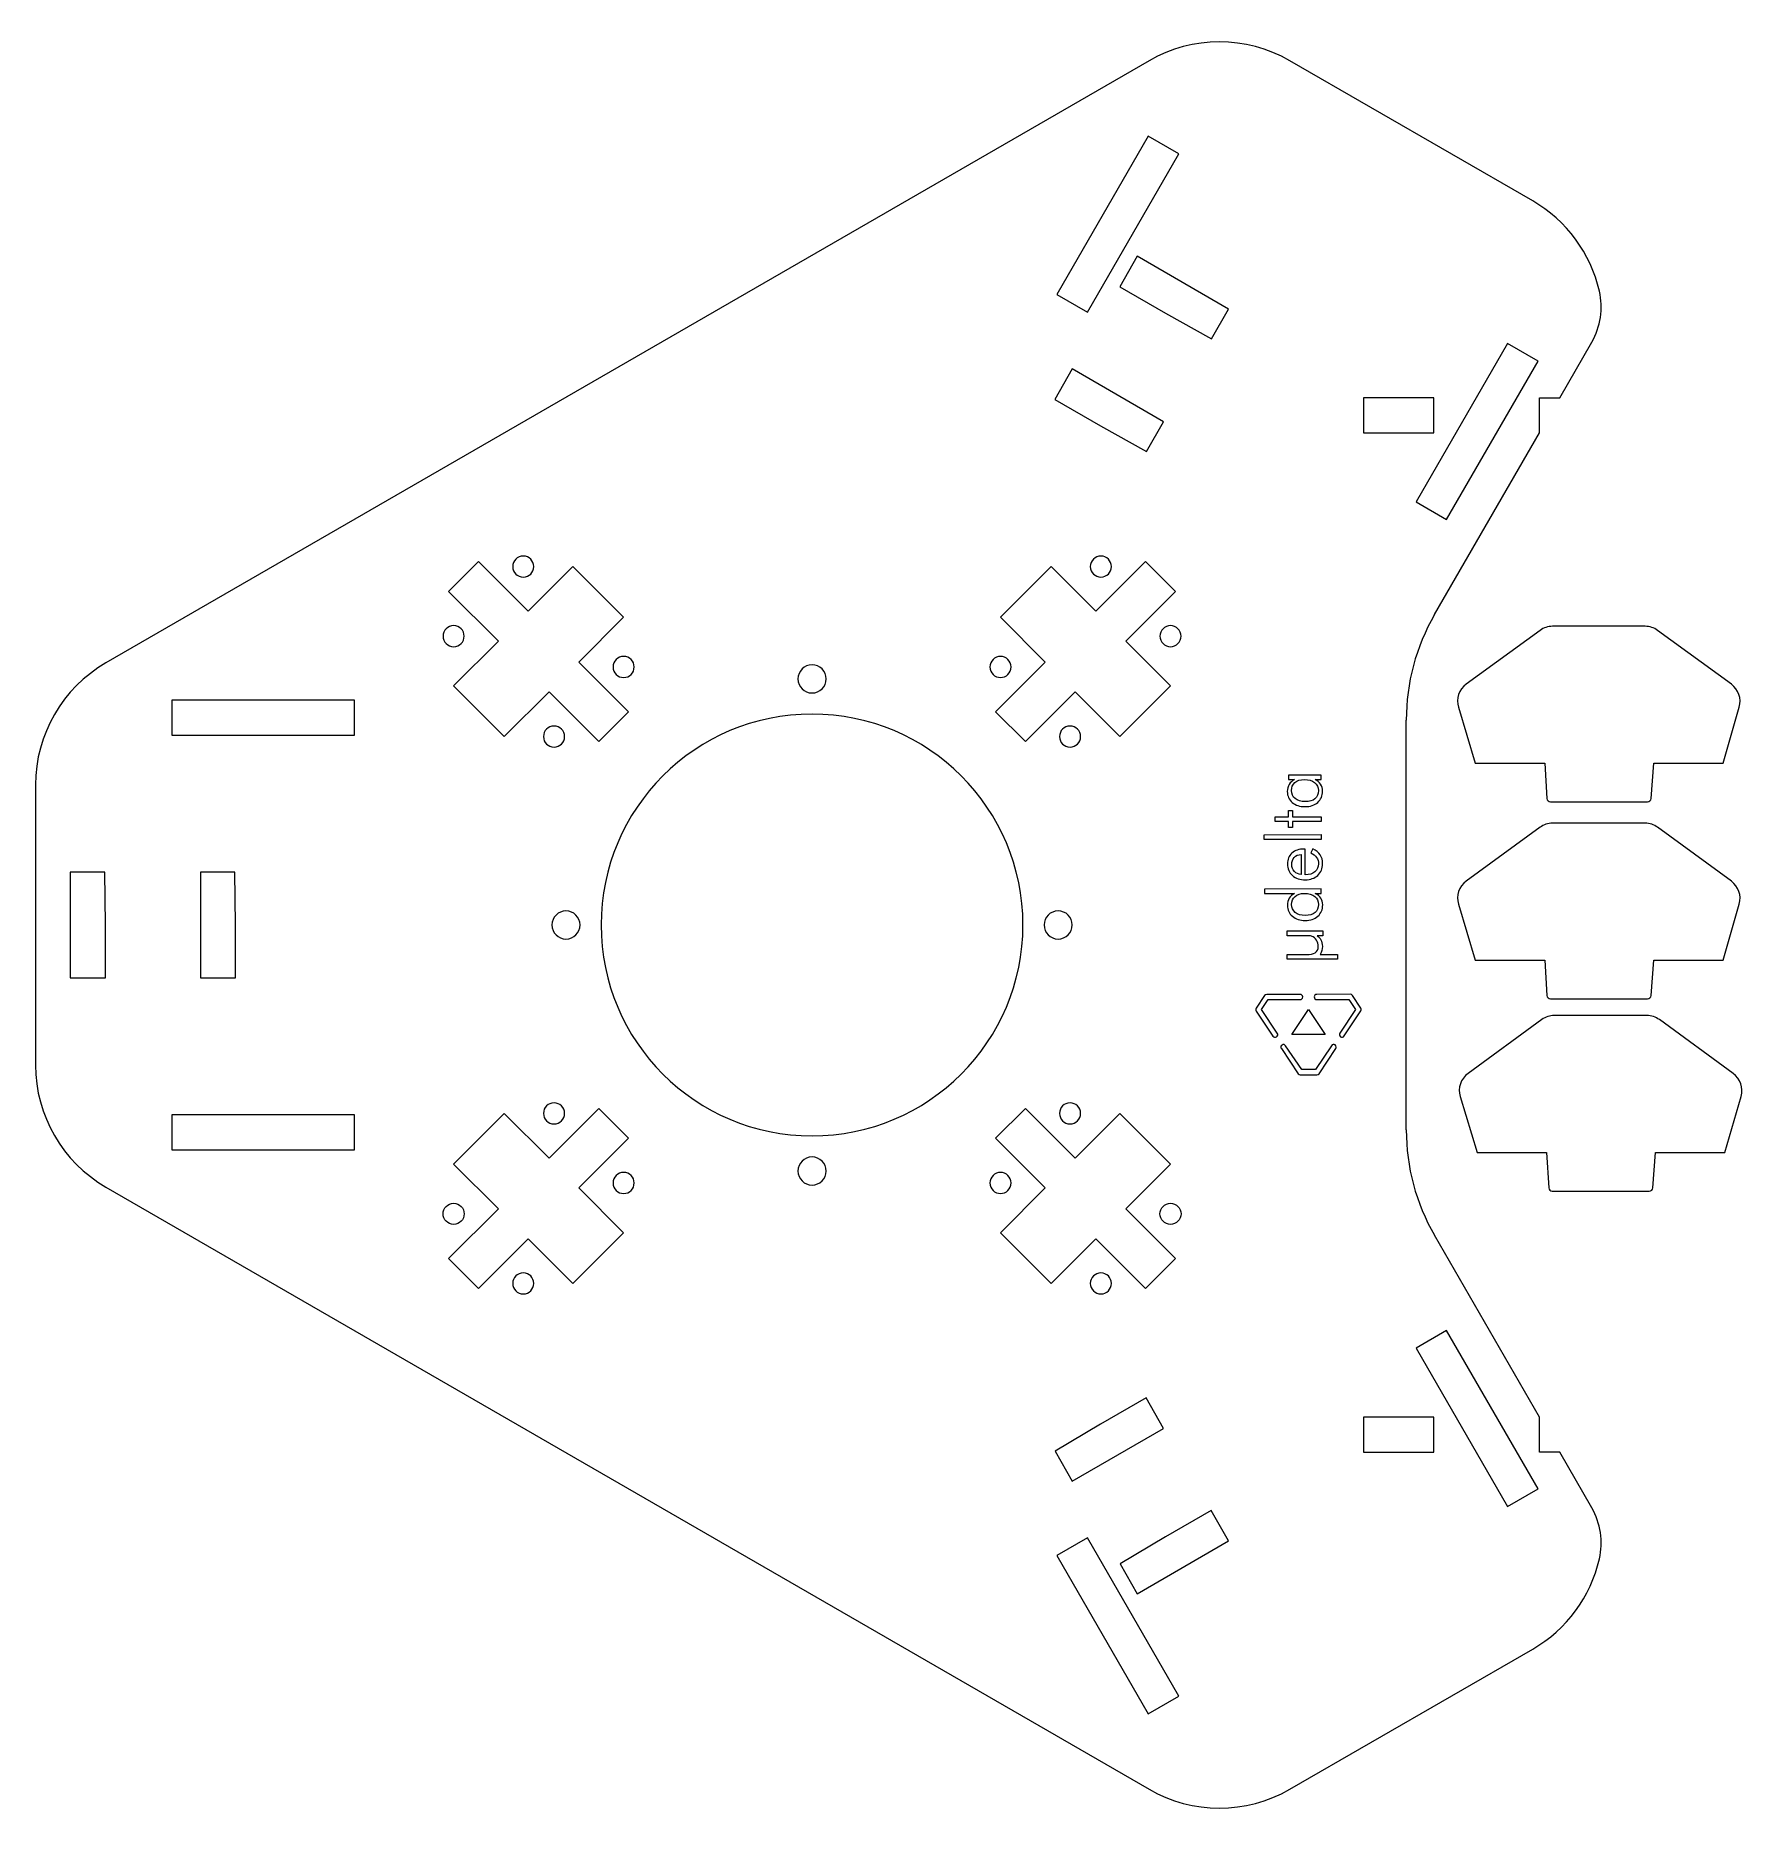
# Model space of a CAD drawing. Header units: inches. Extents: x 89 to 332, y -275 to -22.
import ezdxf

# ---------------------------------------------------------------- set-up
doc = ezdxf.new("R2010")
doc.units = ezdxf.units.IN
doc.header["$MEASUREMENT"] = 0
for name, color, linetype in [('Exterieur', 7, 'Continuous'), ('Gravure', 7, 'Continuous'), ('interieur', 7, 'Continuous')]:
    doc.layers.add(name, color=color, linetype=linetype)

# ---------------------------------------------------------------- blocks, each defined once
blk = doc.blocks.new('block 3')
at = {"layer": 'Exterieur', "lineweight": 0}
blk.add_lwpolyline([(247.06, -260.54), (247.06, -260.54)], dxfattribs=at)
blk = doc.blocks.new('block 4')
at = {"layer": 'Exterieur', "lineweight": 0}
blk.add_lwpolyline([(247.06, -260.54), (247.06, -260.54)], dxfattribs=at)
blk = doc.blocks.new('block 5')
at = {"layer": 'Exterieur', "lineweight": 0}
blk.add_lwpolyline([(289.49, -90.66), (289.49, -90.66)], dxfattribs=at)
blk = doc.blocks.new('block 6')
at = {"layer": 'Exterieur', "lineweight": 0}
blk.add_lwpolyline([(289.49, -90.66), (289.49, -90.66)], dxfattribs=at)
blk = doc.blocks.new('block 7')
at = {"layer": 'Exterieur', "lineweight": 0}
blk.add_open_spline([(267.17, -25.4), (260.98, -21.83), (253.36, -21.83), (247.17, -25.4)], degree=3, dxfattribs=at)
blk = doc.blocks.new('block 8')
at = {"layer": 'Exterieur', "lineweight": 0}
blk.add_lwpolyline([(247.17, -25.4), (98.79, -111.07)], dxfattribs=at)
blk = doc.blocks.new('block 9')
at = {"layer": 'Exterieur', "lineweight": 0}
blk.add_open_spline([(98.79, -111.07), (92.6, -114.64), (88.79, -121.24), (88.79, -128.39)], degree=3, dxfattribs=at)
blk = doc.blocks.new('block 10')
at = {"layer": 'Exterieur', "lineweight": 0}
blk.add_lwpolyline([(88.79, -128.39), (88.79, -168.3)], dxfattribs=at)
blk = doc.blocks.new('block 11')
at = {"layer": 'Exterieur', "lineweight": 0}
blk.add_open_spline([(88.79, -168.3), (88.79, -175.44), (92.6, -182.04), (98.79, -185.62)], degree=3, dxfattribs=at)
blk = doc.blocks.new('block 12')
at = {"layer": 'Exterieur', "lineweight": 0}
blk.add_lwpolyline([(98.79, -185.62), (247.17, -271.28)], dxfattribs=at)
blk = doc.blocks.new('block 13')
at = {"layer": 'Exterieur', "lineweight": 0}
blk.add_open_spline([(247.17, -271.28), (253.36, -274.86), (260.98, -274.86), (267.17, -271.28)], degree=3, dxfattribs=at)
blk = doc.blocks.new('block 14')
at = {"layer": 'Exterieur', "lineweight": 0}
blk.add_lwpolyline([(267.17, -271.28), (301.73, -251.33)], dxfattribs=at)
blk = doc.blocks.new('block 15')
at = {"layer": 'Exterieur', "lineweight": 0}
blk.add_open_spline([(301.73, -251.33), (306.54, -248.56), (309.98, -243.91), (311.22, -238.5)], degree=3, dxfattribs=at)
blk = doc.blocks.new('block 16')
at = {"layer": 'Exterieur', "lineweight": 0}
blk.add_open_spline([(311.22, -238.5), (311.79, -236.03), (311.4, -233.45), (310.14, -231.26)], degree=3, dxfattribs=at)
blk = doc.blocks.new('block 17')
at = {"layer": 'Exterieur', "lineweight": 0}
blk.add_lwpolyline([(310.14, -231.26), (305.57, -223.34)], dxfattribs=at)
blk = doc.blocks.new('block 18')
at = {"layer": 'Exterieur', "lineweight": 0}
blk.add_lwpolyline([(305.57, -223.34), (302.68, -223.34)], dxfattribs=at)
blk = doc.blocks.new('block 19')
at = {"layer": 'Exterieur', "lineweight": 0}
blk.add_lwpolyline([(302.68, -223.34), (302.68, -218.33)], dxfattribs=at)
blk = doc.blocks.new('block 20')
at = {"layer": 'Exterieur', "lineweight": 0}
blk.add_lwpolyline([(302.68, -218.33), (287.76, -192.48)], dxfattribs=at)
blk = doc.blocks.new('block 21')
at = {"layer": 'Exterieur', "lineweight": 0}
blk.add_open_spline([(283.74, -177.49), (283.74, -182.75), (285.13, -187.92), (287.76, -192.48)], degree=3, dxfattribs=at)
blk = doc.blocks.new('block 22')
at = {"layer": 'Exterieur', "lineweight": 0}
blk.add_lwpolyline([(283.74, -177.49), (283.74, -148.34)], dxfattribs=at)
blk = doc.blocks.new('block 23')
at = {"layer": 'Exterieur', "lineweight": 0}
blk.add_lwpolyline([(283.74, -148.34), (283.74, -119.2)], dxfattribs=at)
blk = doc.blocks.new('block 24')
at = {"layer": 'Exterieur', "lineweight": 0}
blk.add_open_spline([(287.76, -104.2), (285.13, -108.76), (283.74, -113.93), (283.74, -119.2)], degree=3, dxfattribs=at)
blk = doc.blocks.new('block 25')
at = {"layer": 'Exterieur', "lineweight": 0}
blk.add_lwpolyline([(287.76, -104.2), (302.68, -78.34)], dxfattribs=at)
blk = doc.blocks.new('block 26')
at = {"layer": 'Exterieur', "lineweight": 0}
blk.add_lwpolyline([(302.68, -78.34), (302.68, -73.34)], dxfattribs=at)
blk = doc.blocks.new('block 27')
at = {"layer": 'Exterieur', "lineweight": 0}
blk.add_lwpolyline([(302.68, -73.34), (305.57, -73.34)], dxfattribs=at)
blk = doc.blocks.new('block 28')
at = {"layer": 'Exterieur', "lineweight": 0}
blk.add_lwpolyline([(305.57, -73.34), (310.14, -65.43)], dxfattribs=at)
blk = doc.blocks.new('block 29')
at = {"layer": 'Exterieur', "lineweight": 0}
blk.add_open_spline([(310.14, -65.43), (311.4, -63.24), (311.79, -60.65), (311.22, -58.19)], degree=3, dxfattribs=at)
blk = doc.blocks.new('block 30')
at = {"layer": 'Exterieur', "lineweight": 0}
blk.add_open_spline([(311.22, -58.19), (309.97, -52.78), (306.54, -48.13), (301.73, -45.36)], degree=3, dxfattribs=at)
blk = doc.blocks.new('block 31')
at = {"layer": 'Exterieur', "lineweight": 0}
blk.add_lwpolyline([(301.73, -45.36), (267.17, -25.4)], dxfattribs=at)
blk = doc.blocks.new('block 32')
at = {"layer": 'Exterieur', "lineweight": 0}
blk.add_lwpolyline([(247.06, -36.14), (247.06, -36.14)], dxfattribs=at)
blk = doc.blocks.new('block 33')
at = {"layer": 'Exterieur', "lineweight": 0}
blk.add_lwpolyline([(247.06, -36.14), (247.06, -36.14)], dxfattribs=at)
blk = doc.blocks.new('block 34')
at = {"layer": 'Exterieur', "lineweight": 0}
blk.add_lwpolyline([(298.16, -231.04), (298.16, -231.04)], dxfattribs=at)
blk = doc.blocks.new('block 35')
at = {"layer": 'Exterieur', "lineweight": 0}
blk.add_lwpolyline([(289.49, -206.03), (289.49, -206.03)], dxfattribs=at)
blk = doc.blocks.new('block 36')
at = {"layer": 'Exterieur', "lineweight": 0}
for points in [[(289.49, -206.03), (289.49, -206.03)], [(302.49, -228.54), (302.49, -228.54)]]:
    blk.add_lwpolyline(points, dxfattribs=at)
blk = doc.blocks.new('block 37')
at = {"layer": 'Exterieur', "lineweight": 0}
for points in [[(302.49, -228.54), (302.49, -228.54)], [(298.16, -231.04), (298.16, -231.04)]]:
    blk.add_lwpolyline(points, dxfattribs=at)
blk = doc.blocks.new('block 2')
at = {"layer": 'Exterieur'}
for name in ['block 7', 'block 8', 'block 31', 'block 32', 'block 33', 'block 30', 'block 29', 'block 28', 'block 26', 'block 27', 'block 25', 'block 5', 'block 6', 'block 24', 'block 9', 'block 23', 'block 10', 'block 22', 'block 11', 'block 21', 'block 12', 'block 20', 'block 35', 'block 36', 'block 19', 'block 18', 'block 17', 'block 37', 'block 34', 'block 16', 'block 15', 'block 14', 'block 3', 'block 4', 'block 13']:
    blk.add_blockref(name, (0, 0), dxfattribs=at)
blk = doc.blocks.new('block 39')
at = {"layer": 'Exterieur', "lineweight": 0}
blk.add_lwpolyline([(303.44, -125.33), (303.76, -130.35)], dxfattribs=at)
blk = doc.blocks.new('block 40')
at = {"layer": 'Exterieur', "lineweight": 0}
blk.add_open_spline([(303.76, -130.35), (303.77, -130.61), (303.99, -130.82), (304.26, -130.82)], degree=3, dxfattribs=at)
blk = doc.blocks.new('block 41')
at = {"layer": 'Exterieur', "lineweight": 0}
blk.add_lwpolyline([(304.26, -130.82), (318.06, -130.82)], dxfattribs=at)
blk = doc.blocks.new('block 42')
at = {"layer": 'Exterieur', "lineweight": 0}
blk.add_open_spline([(318.06, -130.82), (318.32, -130.82), (318.54, -130.62), (318.56, -130.35)], degree=3, dxfattribs=at)
blk = doc.blocks.new('block 43')
at = {"layer": 'Exterieur', "lineweight": 0}
blk.add_lwpolyline([(318.56, -130.35), (318.94, -125.34)], dxfattribs=at)
blk = doc.blocks.new('block 44')
at = {"layer": 'Exterieur', "lineweight": 0}
blk.add_lwpolyline([(318.94, -125.34), (328.82, -125.34)], dxfattribs=at)
blk = doc.blocks.new('block 45')
at = {"layer": 'Exterieur', "lineweight": 0}
blk.add_lwpolyline([(328.82, -125.34), (331.1, -117.35)], dxfattribs=at)
blk = doc.blocks.new('block 46')
at = {"layer": 'Exterieur', "lineweight": 0}
blk.add_open_spline([(331.1, -117.35), (331.45, -116.14), (331, -114.85), (329.99, -114.11)], degree=3, dxfattribs=at)
blk = doc.blocks.new('block 47')
at = {"layer": 'Exterieur', "lineweight": 0}
blk.add_lwpolyline([(329.99, -114.11), (319.49, -106.43)], dxfattribs=at)
blk = doc.blocks.new('block 48')
at = {"layer": 'Exterieur', "lineweight": 0}
blk.add_open_spline([(319.49, -106.43), (318.98, -106.06), (318.36, -105.86), (317.72, -105.86)], degree=3, dxfattribs=at)
blk = doc.blocks.new('block 49')
at = {"layer": 'Exterieur', "lineweight": 0}
blk.add_lwpolyline([(317.72, -105.86), (304.55, -105.86)], dxfattribs=at)
blk = doc.blocks.new('block 50')
at = {"layer": 'Exterieur', "lineweight": 0}
blk.add_open_spline([(304.55, -105.86), (303.91, -105.86), (303.29, -106.06), (302.78, -106.43)], degree=3, dxfattribs=at)
blk = doc.blocks.new('block 51')
at = {"layer": 'Exterieur', "lineweight": 0}
blk.add_lwpolyline([(302.78, -106.43), (292.27, -114.08)], dxfattribs=at)
blk = doc.blocks.new('block 52')
at = {"layer": 'Exterieur', "lineweight": 0}
blk.add_open_spline([(292.27, -114.08), (291.24, -114.83), (290.8, -116.15), (291.16, -117.37)], degree=3, dxfattribs=at)
blk = doc.blocks.new('block 53')
at = {"layer": 'Exterieur', "lineweight": 0}
blk.add_lwpolyline([(291.16, -117.37), (293.56, -125.33)], dxfattribs=at)
blk = doc.blocks.new('block 54')
at = {"layer": 'Exterieur', "lineweight": 0}
blk.add_lwpolyline([(293.56, -125.33), (303.44, -125.33)], dxfattribs=at)
blk = doc.blocks.new('block 38')
at = {"layer": 'Exterieur'}
for name in ['block 50', 'block 49', 'block 48', 'block 51', 'block 47', 'block 52', 'block 46', 'block 53', 'block 45', 'block 54', 'block 39', 'block 43', 'block 44', 'block 40', 'block 41', 'block 42']:
    blk.add_blockref(name, (0, 0), dxfattribs=at)
blk = doc.blocks.new('block 56')
at = {"layer": 'Exterieur', "lineweight": 0}
blk.add_lwpolyline([(303.44, -153.34), (303.76, -158.36)], dxfattribs=at)
blk = doc.blocks.new('block 57')
at = {"layer": 'Exterieur', "lineweight": 0}
blk.add_open_spline([(303.76, -158.36), (303.77, -158.62), (303.99, -158.83), (304.26, -158.83)], degree=3, dxfattribs=at)
blk = doc.blocks.new('block 58')
at = {"layer": 'Exterieur', "lineweight": 0}
blk.add_lwpolyline([(304.26, -158.83), (318.06, -158.83)], dxfattribs=at)
blk = doc.blocks.new('block 59')
at = {"layer": 'Exterieur', "lineweight": 0}
blk.add_open_spline([(318.06, -158.83), (318.32, -158.83), (318.54, -158.63), (318.56, -158.37)], degree=3, dxfattribs=at)
blk = doc.blocks.new('block 60')
at = {"layer": 'Exterieur', "lineweight": 0}
blk.add_lwpolyline([(318.56, -158.37), (318.94, -153.35)], dxfattribs=at)
blk = doc.blocks.new('block 61')
at = {"layer": 'Exterieur', "lineweight": 0}
blk.add_lwpolyline([(318.94, -153.35), (328.82, -153.35)], dxfattribs=at)
blk = doc.blocks.new('block 62')
at = {"layer": 'Exterieur', "lineweight": 0}
blk.add_lwpolyline([(328.82, -153.35), (331.1, -145.36)], dxfattribs=at)
blk = doc.blocks.new('block 63')
at = {"layer": 'Exterieur', "lineweight": 0}
blk.add_open_spline([(331.1, -145.36), (331.45, -144.15), (331, -142.86), (329.99, -142.12)], degree=3, dxfattribs=at)
blk = doc.blocks.new('block 64')
at = {"layer": 'Exterieur', "lineweight": 0}
blk.add_lwpolyline([(329.99, -142.12), (319.49, -134.45)], dxfattribs=at)
blk = doc.blocks.new('block 65')
at = {"layer": 'Exterieur', "lineweight": 0}
blk.add_open_spline([(319.49, -134.45), (318.98, -134.07), (318.36, -133.87), (317.72, -133.87)], degree=3, dxfattribs=at)
blk = doc.blocks.new('block 66')
at = {"layer": 'Exterieur', "lineweight": 0}
blk.add_lwpolyline([(317.72, -133.87), (304.55, -133.87)], dxfattribs=at)
blk = doc.blocks.new('block 67')
at = {"layer": 'Exterieur', "lineweight": 0}
blk.add_open_spline([(304.55, -133.87), (303.91, -133.87), (303.29, -134.07), (302.78, -134.44)], degree=3, dxfattribs=at)
blk = doc.blocks.new('block 68')
at = {"layer": 'Exterieur', "lineweight": 0}
blk.add_lwpolyline([(302.78, -134.44), (292.27, -142.09)], dxfattribs=at)
blk = doc.blocks.new('block 69')
at = {"layer": 'Exterieur', "lineweight": 0}
blk.add_open_spline([(292.27, -142.09), (291.24, -142.84), (290.8, -144.16), (291.16, -145.38)], degree=3, dxfattribs=at)
blk = doc.blocks.new('block 70')
at = {"layer": 'Exterieur', "lineweight": 0}
blk.add_lwpolyline([(291.16, -145.38), (293.56, -153.34)], dxfattribs=at)
blk = doc.blocks.new('block 71')
at = {"layer": 'Exterieur', "lineweight": 0}
blk.add_lwpolyline([(293.56, -153.34), (303.44, -153.34)], dxfattribs=at)
blk = doc.blocks.new('block 55')
at = {"layer": 'Exterieur'}
for name in ['block 67', 'block 66', 'block 65', 'block 68', 'block 64', 'block 69', 'block 63', 'block 70', 'block 62', 'block 71', 'block 56', 'block 60', 'block 61', 'block 57', 'block 58', 'block 59']:
    blk.add_blockref(name, (0, 0), dxfattribs=at)
blk = doc.blocks.new('block 73')
at = {"layer": 'Exterieur', "lineweight": 0}
blk.add_lwpolyline([(303.7, -180.69), (304.01, -185.72)], dxfattribs=at)
blk = doc.blocks.new('block 74')
at = {"layer": 'Exterieur', "lineweight": 0}
blk.add_open_spline([(304.01, -185.72), (304.03, -185.98), (304.25, -186.18), (304.51, -186.18)], degree=3, dxfattribs=at)
blk = doc.blocks.new('block 75')
at = {"layer": 'Exterieur', "lineweight": 0}
blk.add_lwpolyline([(304.51, -186.18), (318.31, -186.18)], dxfattribs=at)
blk = doc.blocks.new('block 76')
at = {"layer": 'Exterieur', "lineweight": 0}
blk.add_open_spline([(318.31, -186.18), (318.58, -186.18), (318.79, -185.98), (318.81, -185.72)], degree=3, dxfattribs=at)
blk = doc.blocks.new('block 77')
at = {"layer": 'Exterieur', "lineweight": 0}
blk.add_lwpolyline([(318.81, -185.72), (319.2, -180.71)], dxfattribs=at)
blk = doc.blocks.new('block 78')
at = {"layer": 'Exterieur', "lineweight": 0}
blk.add_lwpolyline([(319.2, -180.71), (329.08, -180.71)], dxfattribs=at)
blk = doc.blocks.new('block 79')
at = {"layer": 'Exterieur', "lineweight": 0}
blk.add_lwpolyline([(329.08, -180.71), (331.36, -172.72)], dxfattribs=at)
blk = doc.blocks.new('block 80')
at = {"layer": 'Exterieur', "lineweight": 0}
blk.add_open_spline([(331.36, -172.72), (331.7, -171.51), (331.26, -170.21), (330.24, -169.47)], degree=3, dxfattribs=at)
blk = doc.blocks.new('block 81')
at = {"layer": 'Exterieur', "lineweight": 0}
blk.add_lwpolyline([(330.24, -169.47), (319.75, -161.8)], dxfattribs=at)
blk = doc.blocks.new('block 82')
at = {"layer": 'Exterieur', "lineweight": 0}
blk.add_open_spline([(319.75, -161.8), (319.23, -161.43), (318.61, -161.22), (317.98, -161.22)], degree=3, dxfattribs=at)
blk = doc.blocks.new('block 83')
at = {"layer": 'Exterieur', "lineweight": 0}
blk.add_lwpolyline([(317.98, -161.22), (304.8, -161.22)], dxfattribs=at)
blk = doc.blocks.new('block 84')
at = {"layer": 'Exterieur', "lineweight": 0}
blk.add_open_spline([(304.8, -161.22), (304.17, -161.22), (303.55, -161.42), (303.04, -161.8)], degree=3, dxfattribs=at)
blk = doc.blocks.new('block 85')
at = {"layer": 'Exterieur', "lineweight": 0}
blk.add_lwpolyline([(303.04, -161.8), (292.53, -169.45)], dxfattribs=at)
blk = doc.blocks.new('block 86')
at = {"layer": 'Exterieur', "lineweight": 0}
blk.add_open_spline([(292.53, -169.45), (291.49, -170.2), (291.05, -171.52), (291.42, -172.74)], degree=3, dxfattribs=at)
blk = doc.blocks.new('block 87')
at = {"layer": 'Exterieur', "lineweight": 0}
blk.add_lwpolyline([(291.42, -172.74), (293.81, -180.69)], dxfattribs=at)
blk = doc.blocks.new('block 88')
at = {"layer": 'Exterieur', "lineweight": 0}
blk.add_lwpolyline([(293.81, -180.69), (303.7, -180.69)], dxfattribs=at)
blk = doc.blocks.new('block 72')
at = {"layer": 'Exterieur'}
for name in ['block 85', 'block 84', 'block 83', 'block 82', 'block 81', 'block 86', 'block 80', 'block 87', 'block 79', 'block 88', 'block 73', 'block 77', 'block 78', 'block 74', 'block 75', 'block 76']:
    blk.add_blockref(name, (0, 0), dxfattribs=at)
blk = doc.blocks.new('block 89')
at = {"layer": 'interieur', "lineweight": 0}
blk.add_open_spline([(238.81, -199.33), (238.81, -198.5), (239.49, -197.83), (240.31, -197.83), (241.14, -197.83), (241.81, -198.5), (241.81, -199.33), (241.81, -200.15), (241.14, -200.83), (240.31, -200.83), (239.49, -200.83), (238.81, -200.15), (238.81, -199.33), (238.81, -199.33), (238.81, -199.33), (238.81, -199.33)], degree=3, knots=[0, 0, 0, 0, 1, 1, 1, 2, 2, 2, 3, 3, 3, 4, 4, 4, 5, 5, 5, 5], dxfattribs=at)
blk = doc.blocks.new('block 90')
at = {"layer": 'interieur', "lineweight": 0}
blk.add_lwpolyline([(239.61, -192.96), (246.68, -200.03)], dxfattribs=at)
blk = doc.blocks.new('block 91')
at = {"layer": 'interieur', "lineweight": 0}
blk.add_lwpolyline([(233.24, -199.33), (239.61, -192.96)], dxfattribs=at)
blk = doc.blocks.new('block 92')
at = {"layer": 'interieur', "lineweight": 0}
blk.add_lwpolyline([(226.03, -192.11), (233.24, -199.33)], dxfattribs=at)
blk = doc.blocks.new('block 93')
at = {"layer": 'interieur', "lineweight": 0}
blk.add_lwpolyline([(226.03, -192.11), (226.03, -192.11)], dxfattribs=at)
blk = doc.blocks.new('block 94')
at = {"layer": 'interieur', "lineweight": 0}
blk.add_lwpolyline([(243.85, -188.72), (243.85, -188.72)], dxfattribs=at)
blk = doc.blocks.new('block 95')
at = {"layer": 'interieur', "lineweight": 0}
blk.add_lwpolyline([(250.92, -195.79), (243.85, -188.72)], dxfattribs=at)
blk = doc.blocks.new('block 96')
at = {"layer": 'interieur', "lineweight": 0}
blk.add_lwpolyline([(246.68, -200.03), (250.92, -195.79)], dxfattribs=at)
blk = doc.blocks.new('block 97')
at = {"layer": 'interieur', "lineweight": 0}
blk.add_open_spline([(248.71, -107.26), (248.71, -106.43), (249.39, -105.76), (250.21, -105.76), (251.04, -105.76), (251.71, -106.43), (251.71, -107.26), (251.71, -108.09), (251.04, -108.76), (250.21, -108.76), (249.39, -108.76), (248.71, -108.09), (248.71, -107.26), (248.71, -107.26), (248.71, -107.26), (248.71, -107.26)], degree=3, knots=[0, 0, 0, 0, 1, 1, 1, 2, 2, 2, 3, 3, 3, 4, 4, 4, 5, 5, 5, 5], dxfattribs=at)
blk = doc.blocks.new('block 98')
at = {"layer": 'interieur', "lineweight": 0}
blk.add_open_spline([(149.75, -189.43), (149.75, -190.25), (149.08, -190.93), (148.25, -190.93), (147.42, -190.93), (146.75, -190.25), (146.75, -189.43), (146.75, -189.43), (146.75, -189.43), (146.75, -189.43)], degree=3, knots=[0, 0, 0, 0, 1, 1, 1, 2, 2, 2, 3, 3, 3, 3], dxfattribs=at)
blk = doc.blocks.new('block 99')
at = {"layer": 'interieur', "lineweight": 0}
blk.add_lwpolyline([(154.61, -188.72), (147.54, -195.79)], dxfattribs=at)
blk = doc.blocks.new('block 100')
at = {"layer": 'interieur', "lineweight": 0}
blk.add_lwpolyline([(154.61, -188.72), (154.61, -188.72)], dxfattribs=at)
blk = doc.blocks.new('block 101')
at = {"layer": 'interieur', "lineweight": 0}
blk.add_lwpolyline([(172.43, -192.11), (172.43, -192.11)], dxfattribs=at)
blk = doc.blocks.new('block 102')
at = {"layer": 'interieur', "lineweight": 0}
blk.add_lwpolyline([(165.22, -199.33), (172.43, -192.11)], dxfattribs=at)
blk = doc.blocks.new('block 103')
at = {"layer": 'interieur', "lineweight": 0}
blk.add_lwpolyline([(158.86, -192.96), (165.22, -199.33)], dxfattribs=at)
blk = doc.blocks.new('block 104')
at = {"layer": 'interieur', "lineweight": 0}
blk.add_lwpolyline([(151.78, -200.03), (158.86, -192.96)], dxfattribs=at)
blk = doc.blocks.new('block 105')
at = {"layer": 'interieur', "lineweight": 0}
blk.add_lwpolyline([(147.54, -195.79), (151.78, -200.03)], dxfattribs=at)
blk = doc.blocks.new('block 106')
at = {"layer": 'interieur', "lineweight": 0}
blk.add_lwpolyline([(243.85, -107.97), (250.92, -100.9)], dxfattribs=at)
blk = doc.blocks.new('block 107')
at = {"layer": 'interieur', "lineweight": 0}
blk.add_lwpolyline([(243.85, -107.97), (243.85, -107.97)], dxfattribs=at)
blk = doc.blocks.new('block 108')
at = {"layer": 'interieur', "lineweight": 0}
blk.add_lwpolyline([(232.39, -110.94), (232.39, -110.94)], dxfattribs=at)
blk = doc.blocks.new('block 109')
at = {"layer": 'interieur', "lineweight": 0}
blk.add_lwpolyline([(226.03, -104.57), (232.39, -110.94)], dxfattribs=at)
blk = doc.blocks.new('block 110')
at = {"layer": 'interieur', "lineweight": 0}
blk.add_lwpolyline([(233.24, -97.36), (226.03, -104.57)], dxfattribs=at)
blk = doc.blocks.new('block 111')
at = {"layer": 'interieur', "lineweight": 0}
blk.add_lwpolyline([(239.61, -103.72), (233.24, -97.36)], dxfattribs=at)
blk = doc.blocks.new('block 112')
at = {"layer": 'interieur', "lineweight": 0}
blk.add_lwpolyline([(246.68, -96.65), (239.61, -103.72)], dxfattribs=at)
blk = doc.blocks.new('block 113')
at = {"layer": 'interieur', "lineweight": 0}
blk.add_lwpolyline([(250.92, -100.9), (246.68, -96.65)], dxfattribs=at)
blk = doc.blocks.new('block 114')
at = {"layer": 'interieur', "lineweight": 0}
blk.add_open_spline([(156.65, -199.33), (156.65, -198.5), (157.32, -197.83), (158.15, -197.83), (158.98, -197.83), (159.65, -198.5), (159.65, -199.33), (159.65, -200.15), (158.98, -200.83), (158.15, -200.83), (157.32, -200.83), (156.65, -200.15), (156.65, -199.33), (156.65, -199.33), (156.65, -199.33), (156.65, -199.33)], degree=3, knots=[0, 0, 0, 0, 1, 1, 1, 2, 2, 2, 3, 3, 3, 4, 4, 4, 5, 5, 5, 5], dxfattribs=at)
blk = doc.blocks.new('block 115')
at = {"layer": 'interieur', "lineweight": 0}
blk.add_open_spline([(238.81, -97.36), (238.81, -96.53), (239.49, -95.86), (240.31, -95.86), (241.14, -95.86), (241.81, -96.53), (241.81, -97.36), (241.81, -98.19), (241.14, -98.86), (240.31, -98.86), (239.49, -98.86), (238.81, -98.19), (238.81, -97.36), (238.81, -97.36), (238.81, -97.36), (238.81, -97.36)], degree=3, knots=[0, 0, 0, 0, 1, 1, 1, 2, 2, 2, 3, 3, 3, 4, 4, 4, 5, 5, 5, 5], dxfattribs=at)
blk = doc.blocks.new('block 116')
at = {"layer": 'interieur', "lineweight": 0}
blk.add_lwpolyline([(226.03, -110.14), (226.03, -110.14)], dxfattribs=at)
blk = doc.blocks.new('block 117')
at = {"layer": 'interieur', "lineweight": 0}
blk.add_open_spline([(251.71, -189.43), (251.71, -190.25), (251.04, -190.93), (250.21, -190.93), (249.39, -190.93), (248.71, -190.25), (248.71, -189.43), (248.71, -189.43), (248.71, -189.43), (248.71, -189.43)], degree=3, knots=[0, 0, 0, 0, 1, 1, 1, 2, 2, 2, 3, 3, 3, 3], dxfattribs=at)
blk = doc.blocks.new('block 118')
at = {"layer": 'interieur', "lineweight": 0}
blk.add_lwpolyline([(199.23, -111.34), (199.23, -111.34)], dxfattribs=at)
blk = doc.blocks.new('block 119')
at = {"layer": 'interieur', "lineweight": 0}
blk.add_open_spline([(232.23, -148.34), (232.23, -147.24), (233.13, -146.34), (234.23, -146.34), (235.34, -146.34), (236.23, -147.24), (236.23, -148.34), (236.23, -149.45), (235.34, -150.34), (234.23, -150.34), (233.13, -150.34), (232.23, -149.45), (232.23, -148.34), (232.23, -148.34), (232.23, -148.34), (232.23, -148.34)], degree=3, knots=[0, 0, 0, 0, 1, 1, 1, 2, 2, 2, 3, 3, 3, 4, 4, 4, 5, 5, 5, 5], dxfattribs=at)
blk = doc.blocks.new('block 120')
at = {"layer": 'interieur', "lineweight": 0}
blk.add_open_spline([(162.23, -148.34), (162.23, -147.24), (163.13, -146.34), (164.23, -146.34), (165.34, -146.34), (166.23, -147.24), (166.23, -148.34), (166.23, -149.45), (165.34, -150.34), (164.23, -150.34), (163.13, -150.34), (162.23, -149.45), (162.23, -148.34), (162.23, -148.34), (162.23, -148.34), (162.23, -148.34)], degree=3, knots=[0, 0, 0, 0, 1, 1, 1, 2, 2, 2, 3, 3, 3, 4, 4, 4, 5, 5, 5, 5], dxfattribs=at)
blk = doc.blocks.new('block 121')
at = {"layer": 'interieur', "lineweight": 0}
blk.add_open_spline([(224.53, -185.04), (224.53, -184.21), (225.2, -183.54), (226.03, -183.54), (226.86, -183.54), (227.53, -184.21), (227.53, -185.04), (227.53, -185.87), (226.86, -186.54), (226.03, -186.54), (225.2, -186.54), (224.53, -185.87), (224.53, -185.04), (224.53, -185.04), (224.53, -185.04), (224.53, -185.04)], degree=3, knots=[0, 0, 0, 0, 1, 1, 1, 2, 2, 2, 3, 3, 3, 4, 4, 4, 5, 5, 5, 5], dxfattribs=at)
blk = doc.blocks.new('block 122')
at = {"layer": 'interieur', "lineweight": 0}
blk.add_lwpolyline([(225.32, -178.68), (232.39, -185.75)], dxfattribs=at)
blk = doc.blocks.new('block 123')
at = {"layer": 'interieur', "lineweight": 0}
blk.add_lwpolyline([(229.57, -174.43), (225.32, -178.68)], dxfattribs=at)
blk = doc.blocks.new('block 124')
at = {"layer": 'interieur', "lineweight": 0}
blk.add_lwpolyline([(236.64, -181.51), (229.57, -174.43)], dxfattribs=at)
blk = doc.blocks.new('block 125')
at = {"layer": 'interieur', "lineweight": 0}
blk.add_lwpolyline([(243, -175.14), (236.64, -181.51)], dxfattribs=at)
blk = doc.blocks.new('block 126')
at = {"layer": 'interieur', "lineweight": 0}
blk.add_lwpolyline([(250.21, -182.35), (243, -175.14)], dxfattribs=at)
blk = doc.blocks.new('block 127')
at = {"layer": 'interieur', "lineweight": 0}
blk.add_open_spline([(234.43, -121.54), (234.43, -120.71), (235.1, -120.04), (235.93, -120.04), (236.76, -120.04), (237.43, -120.71), (237.43, -121.54), (237.43, -122.37), (236.76, -123.04), (235.93, -123.04), (235.1, -123.04), (234.43, -122.37), (234.43, -121.54), (234.43, -121.54), (234.43, -121.54), (234.43, -121.54)], degree=3, knots=[0, 0, 0, 0, 1, 1, 1, 2, 2, 2, 3, 3, 3, 4, 4, 4, 5, 5, 5, 5], dxfattribs=at)
blk = doc.blocks.new('block 128')
at = {"layer": 'interieur', "lineweight": 0}
blk.add_open_spline([(161.03, -175.14), (161.03, -174.31), (161.7, -173.64), (162.53, -173.64), (163.36, -173.64), (164.03, -174.31), (164.03, -175.14), (164.03, -175.97), (163.36, -176.64), (162.53, -176.64), (161.7, -176.64), (161.03, -175.97), (161.03, -175.14), (161.03, -175.14), (161.03, -175.14), (161.03, -175.14)], degree=3, knots=[0, 0, 0, 0, 1, 1, 1, 2, 2, 2, 3, 3, 3, 4, 4, 4, 5, 5, 5, 5], dxfattribs=at)
blk = doc.blocks.new('block 129')
at = {"layer": 'interieur', "lineweight": 0}
blk.add_lwpolyline([(155.46, -175.14), (148.25, -182.35)], dxfattribs=at)
blk = doc.blocks.new('block 130')
at = {"layer": 'interieur', "lineweight": 0}
blk.add_lwpolyline([(161.83, -181.51), (155.46, -175.14)], dxfattribs=at)
blk = doc.blocks.new('block 131')
at = {"layer": 'interieur', "lineweight": 0}
blk.add_lwpolyline([(168.9, -174.43), (161.83, -181.51)], dxfattribs=at)
blk = doc.blocks.new('block 132')
at = {"layer": 'interieur', "lineweight": 0}
blk.add_lwpolyline([(173.14, -178.68), (168.9, -174.43)], dxfattribs=at)
blk = doc.blocks.new('block 133')
at = {"layer": 'interieur', "lineweight": 0}
blk.add_lwpolyline([(166.07, -185.75), (173.14, -178.68)], dxfattribs=at)
blk = doc.blocks.new('block 134')
at = {"layer": 'interieur', "lineweight": 0}
blk.add_lwpolyline([(243, -121.54), (250.21, -114.33)], dxfattribs=at)
blk = doc.blocks.new('block 135')
at = {"layer": 'interieur', "lineweight": 0}
blk.add_lwpolyline([(236.64, -115.18), (243, -121.54)], dxfattribs=at)
blk = doc.blocks.new('block 136')
at = {"layer": 'interieur', "lineweight": 0}
blk.add_lwpolyline([(229.57, -122.25), (236.64, -115.18)], dxfattribs=at)
blk = doc.blocks.new('block 137')
at = {"layer": 'interieur', "lineweight": 0}
blk.add_lwpolyline([(225.32, -118.01), (229.57, -122.25)], dxfattribs=at)
blk = doc.blocks.new('block 138')
at = {"layer": 'interieur', "lineweight": 0}
blk.add_open_spline([(170.93, -185.04), (170.93, -184.21), (171.6, -183.54), (172.43, -183.54), (173.26, -183.54), (173.93, -184.21), (173.93, -185.04), (173.93, -185.87), (173.26, -186.54), (172.43, -186.54), (171.6, -186.54), (170.93, -185.87), (170.93, -185.04), (170.93, -185.04), (170.93, -185.04), (170.93, -185.04)], degree=3, knots=[0, 0, 0, 0, 1, 1, 1, 2, 2, 2, 3, 3, 3, 4, 4, 4, 5, 5, 5, 5], dxfattribs=at)
blk = doc.blocks.new('block 139')
at = {"layer": 'interieur', "lineweight": 0}
blk.add_open_spline([(234.43, -175.14), (234.43, -174.31), (235.1, -173.64), (235.93, -173.64), (236.76, -173.64), (237.43, -174.31), (237.43, -175.14), (237.43, -175.97), (236.76, -176.64), (235.93, -176.64), (235.1, -176.64), (234.43, -175.97), (234.43, -175.14), (234.43, -175.14), (234.43, -175.14), (234.43, -175.14)], degree=3, knots=[0, 0, 0, 0, 1, 1, 1, 2, 2, 2, 3, 3, 3, 4, 4, 4, 5, 5, 5, 5], dxfattribs=at)
blk = doc.blocks.new('block 140')
at = {"layer": 'interieur', "lineweight": 0}
blk.add_open_spline([(197.23, -183.34), (197.23, -182.24), (198.13, -181.34), (199.23, -181.34), (200.34, -181.34), (201.23, -182.24), (201.23, -183.34), (201.23, -184.45), (200.34, -185.34), (199.23, -185.34), (198.13, -185.34), (197.23, -184.45), (197.23, -183.34), (197.23, -183.34), (197.23, -183.34), (197.23, -183.34)], degree=3, knots=[0, 0, 0, 0, 1, 1, 1, 2, 2, 2, 3, 3, 3, 4, 4, 4, 5, 5, 5, 5], dxfattribs=at)
blk = doc.blocks.new('block 141')
at = {"layer": 'interieur', "lineweight": 0}
blk.add_open_spline([(146.75, -107.26), (146.75, -106.43), (147.42, -105.76), (148.25, -105.76), (149.08, -105.76), (149.75, -106.43), (149.75, -107.26), (149.75, -108.09), (149.08, -108.76), (148.25, -108.76), (147.42, -108.76), (146.75, -108.09), (146.75, -107.26), (146.75, -107.26), (146.75, -107.26), (146.75, -107.26)], degree=3, knots=[0, 0, 0, 0, 1, 1, 1, 2, 2, 2, 3, 3, 3, 4, 4, 4, 5, 5, 5, 5], dxfattribs=at)
blk = doc.blocks.new('block 142')
at = {"layer": 'interieur', "lineweight": 0}
blk.add_lwpolyline([(158.86, -103.72), (151.78, -96.65)], dxfattribs=at)
blk = doc.blocks.new('block 143')
at = {"layer": 'interieur', "lineweight": 0}
blk.add_lwpolyline([(165.22, -97.36), (158.86, -103.72)], dxfattribs=at)
blk = doc.blocks.new('block 144')
at = {"layer": 'interieur', "lineweight": 0}
blk.add_lwpolyline([(172.43, -104.57), (165.22, -97.36)], dxfattribs=at)
blk = doc.blocks.new('block 145')
at = {"layer": 'interieur', "lineweight": 0}
blk.add_lwpolyline([(166.07, -110.94), (172.43, -104.57)], dxfattribs=at)
blk = doc.blocks.new('block 146')
at = {"layer": 'interieur', "lineweight": 0}
blk.add_lwpolyline([(166.07, -110.94), (166.07, -110.94)], dxfattribs=at)
blk = doc.blocks.new('block 147')
at = {"layer": 'interieur', "lineweight": 0}
blk.add_lwpolyline([(154.61, -107.97), (154.61, -107.97)], dxfattribs=at)
blk = doc.blocks.new('block 148')
at = {"layer": 'interieur', "lineweight": 0}
blk.add_lwpolyline([(147.54, -100.9), (154.61, -107.97)], dxfattribs=at)
blk = doc.blocks.new('block 149')
at = {"layer": 'interieur', "lineweight": 0}
blk.add_lwpolyline([(151.78, -96.65), (147.54, -100.9)], dxfattribs=at)
blk = doc.blocks.new('block 150')
at = {"layer": 'interieur', "lineweight": 0}
blk.add_open_spline([(156.65, -97.36), (156.65, -96.53), (157.32, -95.86), (158.15, -95.86), (158.98, -95.86), (159.65, -96.53), (159.65, -97.36), (159.65, -98.19), (158.98, -98.86), (158.15, -98.86), (157.32, -98.86), (156.65, -98.19), (156.65, -97.36), (156.65, -97.36), (156.65, -97.36), (156.65, -97.36)], degree=3, knots=[0, 0, 0, 0, 1, 1, 1, 2, 2, 2, 3, 3, 3, 4, 4, 4, 5, 5, 5, 5], dxfattribs=at)
blk = doc.blocks.new('block 151')
at = {"layer": 'interieur', "lineweight": 0}
blk.add_lwpolyline([(172.43, -110.14), (172.43, -110.14)], dxfattribs=at)
blk = doc.blocks.new('block 152')
at = {"layer": 'interieur', "lineweight": 0}
blk.add_open_spline([(161.03, -121.54), (161.03, -120.71), (161.7, -120.04), (162.53, -120.04), (163.36, -120.04), (164.03, -120.71), (164.03, -121.54), (164.03, -122.37), (163.36, -123.04), (162.53, -123.04), (161.7, -123.04), (161.03, -122.37), (161.03, -121.54), (161.03, -121.54), (161.03, -121.54), (161.03, -121.54)], degree=3, knots=[0, 0, 0, 0, 1, 1, 1, 2, 2, 2, 3, 3, 3, 4, 4, 4, 5, 5, 5, 5], dxfattribs=at)
blk = doc.blocks.new('block 153')
at = {"layer": 'interieur', "lineweight": 0}
blk.add_lwpolyline([(168.9, -122.25), (173.14, -118.01)], dxfattribs=at)
blk = doc.blocks.new('block 154')
at = {"layer": 'interieur', "lineweight": 0}
blk.add_lwpolyline([(161.83, -115.18), (168.9, -122.25)], dxfattribs=at)
blk = doc.blocks.new('block 155')
at = {"layer": 'interieur', "lineweight": 0}
blk.add_lwpolyline([(155.46, -121.54), (161.83, -115.18)], dxfattribs=at)
blk = doc.blocks.new('block 156')
at = {"layer": 'interieur', "lineweight": 0}
blk.add_lwpolyline([(148.25, -114.33), (155.46, -121.54)], dxfattribs=at)
blk = doc.blocks.new('block 157')
at = {"layer": 'interieur', "lineweight": 0}
blk.add_open_spline([(169.23, -148.34), (169.23, -131.77), (182.66, -118.34), (199.23, -118.34), (215.8, -118.34), (229.23, -131.77), (229.23, -148.34), (229.23, -164.91), (215.8, -178.34), (199.23, -178.34), (182.66, -178.34), (169.23, -164.91), (169.23, -148.34), (169.23, -148.34), (169.23, -148.34), (169.23, -148.34)], degree=3, knots=[0, 0, 0, 0, 1, 1, 1, 2, 2, 2, 3, 3, 3, 4, 4, 4, 5, 5, 5, 5], dxfattribs=at)
blk = doc.blocks.new('block 158')
at = {"layer": 'interieur', "lineweight": 0}
blk.add_lwpolyline([(233.79, -223.19), (236.24, -227.44)], dxfattribs=at)
blk = doc.blocks.new('block 159')
at = {"layer": 'interieur', "lineweight": 0}
blk.add_lwpolyline([(240.24, -219.36), (233.79, -223.19)], dxfattribs=at)
blk = doc.blocks.new('block 160')
at = {"layer": 'interieur', "lineweight": 0}
blk.add_lwpolyline([(246.73, -215.61), (240.24, -219.36)], dxfattribs=at)
blk = doc.blocks.new('block 161')
at = {"layer": 'interieur', "lineweight": 0}
blk.add_lwpolyline([(249.23, -219.94), (246.73, -215.61)], dxfattribs=at)
blk = doc.blocks.new('block 162')
at = {"layer": 'interieur', "lineweight": 0}
blk.add_lwpolyline([(236.24, -227.44), (249.23, -219.94)], dxfattribs=at)
blk = doc.blocks.new('block 163')
at = {"layer": 'interieur', "lineweight": 0}
blk.add_lwpolyline([(251.39, -258.04), (238.39, -235.53)], dxfattribs=at)
blk = doc.blocks.new('block 164')
at = {"layer": 'interieur', "lineweight": 0}
blk.add_lwpolyline([(238.39, -235.53), (234.06, -238.03)], dxfattribs=at)
blk = doc.blocks.new('block 165')
at = {"layer": 'interieur', "lineweight": 0}
blk.add_lwpolyline([(243.04, -239.21), (245.49, -243.46)], dxfattribs=at)
blk = doc.blocks.new('block 166')
at = {"layer": 'interieur', "lineweight": 0}
blk.add_lwpolyline([(249.48, -235.38), (243.04, -239.21)], dxfattribs=at)
blk = doc.blocks.new('block 167')
at = {"layer": 'interieur', "lineweight": 0}
blk.add_lwpolyline([(255.98, -231.63), (249.48, -235.38)], dxfattribs=at)
blk = doc.blocks.new('block 168')
at = {"layer": 'interieur', "lineweight": 0}
blk.add_lwpolyline([(258.48, -235.96), (255.98, -231.63)], dxfattribs=at)
blk = doc.blocks.new('block 169')
at = {"layer": 'interieur', "lineweight": 0}
blk.add_lwpolyline([(245.49, -243.46), (258.48, -235.96)], dxfattribs=at)
blk = doc.blocks.new('block 170')
at = {"layer": 'interieur', "lineweight": 0}
blk.add_lwpolyline([(277.68, -223.34), (287.68, -223.34)], dxfattribs=at)
blk = doc.blocks.new('block 171')
at = {"layer": 'interieur', "lineweight": 0}
blk.add_lwpolyline([(277.68, -218.34), (277.68, -223.34)], dxfattribs=at)
blk = doc.blocks.new('block 172')
at = {"layer": 'interieur', "lineweight": 0}
blk.add_lwpolyline([(287.68, -218.34), (277.68, -218.34)], dxfattribs=at)
blk = doc.blocks.new('block 173')
at = {"layer": 'interieur', "lineweight": 0}
blk.add_lwpolyline([(287.68, -223.34), (287.68, -218.34)], dxfattribs=at)
blk = doc.blocks.new('block 174')
at = {"layer": 'interieur', "lineweight": 0}
blk.add_lwpolyline([(277.68, -73.34), (277.68, -78.34)], dxfattribs=at)
blk = doc.blocks.new('block 175')
at = {"layer": 'interieur', "lineweight": 0}
blk.add_lwpolyline([(256.03, -64.97), (258.48, -60.73)], dxfattribs=at)
blk = doc.blocks.new('block 176')
at = {"layer": 'interieur', "lineweight": 0}
blk.add_lwpolyline([(249.48, -61.31), (256.03, -64.97)], dxfattribs=at)
blk = doc.blocks.new('block 177')
at = {"layer": 'interieur', "lineweight": 0}
blk.add_lwpolyline([(242.99, -57.56), (249.48, -61.31)], dxfattribs=at)
blk = doc.blocks.new('block 178')
at = {"layer": 'interieur', "lineweight": 0}
blk.add_lwpolyline([(245.49, -53.23), (242.99, -57.56)], dxfattribs=at)
blk = doc.blocks.new('block 179')
at = {"layer": 'interieur', "lineweight": 0}
blk.add_lwpolyline([(258.48, -60.73), (245.49, -53.23)], dxfattribs=at)
blk = doc.blocks.new('block 180')
at = {"layer": 'interieur', "lineweight": 0}
blk.add_lwpolyline([(238.39, -61.16), (251.39, -38.64)], dxfattribs=at)
blk = doc.blocks.new('block 181')
at = {"layer": 'interieur', "lineweight": 0}
blk.add_lwpolyline([(234.06, -58.66), (238.39, -61.16)], dxfattribs=at)
blk = doc.blocks.new('block 182')
at = {"layer": 'interieur', "lineweight": 0}
blk.add_lwpolyline([(246.78, -80.99), (249.23, -76.75)], dxfattribs=at)
blk = doc.blocks.new('block 183')
at = {"layer": 'interieur', "lineweight": 0}
blk.add_lwpolyline([(240.24, -77.32), (246.78, -80.99)], dxfattribs=at)
blk = doc.blocks.new('block 184')
at = {"layer": 'interieur', "lineweight": 0}
blk.add_lwpolyline([(233.74, -73.58), (240.24, -77.32)], dxfattribs=at)
blk = doc.blocks.new('block 185')
at = {"layer": 'interieur', "lineweight": 0}
blk.add_lwpolyline([(236.24, -69.25), (233.74, -73.58)], dxfattribs=at)
blk = doc.blocks.new('block 186')
at = {"layer": 'interieur', "lineweight": 0}
blk.add_lwpolyline([(249.23, -76.75), (236.24, -69.25)], dxfattribs=at)
blk = doc.blocks.new('block 187')
at = {"layer": 'interieur', "lineweight": 0}
blk.add_lwpolyline([(287.68, -78.34), (287.68, -73.34)], dxfattribs=at)
blk = doc.blocks.new('block 188')
at = {"layer": 'interieur', "lineweight": 0}
blk.add_lwpolyline([(287.68, -78.34), (287.68, -78.34)], dxfattribs=at)
blk = doc.blocks.new('block 189')
at = {"layer": 'interieur', "lineweight": 0}
blk.add_lwpolyline([(287.68, -73.34), (287.68, -73.34)], dxfattribs=at)
blk = doc.blocks.new('block 190')
at = {"layer": 'interieur', "lineweight": 0}
blk.add_lwpolyline([(298.16, -65.64), (298.16, -65.64)], dxfattribs=at)
blk = doc.blocks.new('block 191')
at = {"layer": 'interieur', "lineweight": 0}
blk.add_lwpolyline([(302.49, -68.14), (298.16, -65.64)], dxfattribs=at)
blk = doc.blocks.new('block 192')
at = {"layer": 'interieur', "lineweight": 0}
blk.add_lwpolyline([(108.15, -121.34), (134.15, -121.34)], dxfattribs=at)
blk = doc.blocks.new('block 193')
at = {"layer": 'interieur', "lineweight": 0}
blk.add_lwpolyline([(108.15, -116.34), (108.15, -121.34)], dxfattribs=at)
blk = doc.blocks.new('block 194')
at = {"layer": 'interieur', "lineweight": 0}
blk.add_lwpolyline([(134.15, -116.34), (108.15, -116.34)], dxfattribs=at)
blk = doc.blocks.new('block 195')
at = {"layer": 'interieur', "lineweight": 0}
blk.add_lwpolyline([(134.15, -121.34), (134.15, -116.34)], dxfattribs=at)
blk = doc.blocks.new('block 196')
at = {"layer": 'interieur', "lineweight": 0}
blk.add_lwpolyline([(117.22, -148.34), (117.13, -140.84)], dxfattribs=at)
blk = doc.blocks.new('block 197')
at = {"layer": 'interieur', "lineweight": 0}
blk.add_lwpolyline([(117.23, -155.84), (117.22, -148.34)], dxfattribs=at)
blk = doc.blocks.new('block 198')
at = {"layer": 'interieur', "lineweight": 0}
blk.add_lwpolyline([(112.23, -155.84), (117.23, -155.84)], dxfattribs=at)
blk = doc.blocks.new('block 199')
at = {"layer": 'interieur', "lineweight": 0}
blk.add_lwpolyline([(112.23, -140.84), (112.23, -155.84)], dxfattribs=at)
blk = doc.blocks.new('block 200')
at = {"layer": 'interieur', "lineweight": 0}
blk.add_lwpolyline([(117.13, -140.84), (112.23, -140.84)], dxfattribs=at)
blk = doc.blocks.new('block 201')
at = {"layer": 'interieur', "lineweight": 0}
blk.add_lwpolyline([(134.15, -175.34), (108.15, -175.34)], dxfattribs=at)
blk = doc.blocks.new('block 202')
at = {"layer": 'interieur', "lineweight": 0}
blk.add_lwpolyline([(134.15, -180.34), (134.15, -175.34)], dxfattribs=at)
blk = doc.blocks.new('block 203')
at = {"layer": 'interieur', "lineweight": 0}
blk.add_lwpolyline([(108.15, -180.34), (134.15, -180.34)], dxfattribs=at)
blk = doc.blocks.new('block 204')
at = {"layer": 'interieur', "lineweight": 0}
blk.add_lwpolyline([(108.15, -175.34), (108.15, -180.34)], dxfattribs=at)
blk = doc.blocks.new('block 205')
at = {"layer": 'interieur', "lineweight": 0}
blk.add_lwpolyline([(108.15, -121.34), (134.15, -121.34)], dxfattribs=at)
blk = doc.blocks.new('block 206')
at = {"layer": 'interieur', "lineweight": 0}
blk.add_lwpolyline([(108.15, -116.34), (108.15, -121.34)], dxfattribs=at)
blk = doc.blocks.new('block 207')
at = {"layer": 'interieur', "lineweight": 0}
blk.add_lwpolyline([(134.15, -116.34), (108.15, -116.34)], dxfattribs=at)
blk = doc.blocks.new('block 208')
at = {"layer": 'interieur', "lineweight": 0}
blk.add_lwpolyline([(134.15, -121.34), (134.15, -116.34)], dxfattribs=at)
blk = doc.blocks.new('block 209')
at = {"layer": 'interieur', "lineweight": 0}
blk.add_lwpolyline([(98.63, -140.84), (93.73, -140.84)], dxfattribs=at)
blk = doc.blocks.new('block 210')
at = {"layer": 'interieur', "lineweight": 0}
blk.add_lwpolyline([(98.73, -148.34), (98.63, -140.84)], dxfattribs=at)
blk = doc.blocks.new('block 211')
at = {"layer": 'interieur', "lineweight": 0}
blk.add_lwpolyline([(98.73, -155.84), (98.73, -148.34)], dxfattribs=at)
blk = doc.blocks.new('block 212')
at = {"layer": 'interieur', "lineweight": 0}
blk.add_lwpolyline([(93.73, -155.84), (98.73, -155.84)], dxfattribs=at)
blk = doc.blocks.new('block 213')
at = {"layer": 'interieur', "lineweight": 0}
blk.add_lwpolyline([(93.73, -140.84), (93.73, -155.84)], dxfattribs=at)
blk = doc.blocks.new('block 215')
at = {"layer": 'Gravure', "lineweight": 0}
for points in [[(267.56, -133.61), (267.56, -134.46), (267.01, -134.46), (267.01, -133.61), (265.11, -133.61), (265.11, -132.98), (267.01, -132.98), (267.01, -132.05), (267.55, -132.05), (267.55, -132.98), (271.64, -132.97), (271.64, -133.6), (267.56, -133.61)], [(271.64, -135.49), (271.64, -136.16), (263.55, -136.17), (263.55, -135.51), (271.64, -135.49)]]:
    blk.add_lwpolyline(points, dxfattribs=at)
for points, knots in [([(271.63, -127.67), (271.63, -127.67), (270.78, -127.67), (270.78, -127.67), (271.13, -127.82), (271.39, -128.03), (271.57, -128.31), (271.75, -128.59), (271.84, -128.91), (271.84, -129.29), (271.84, -129.96), (271.61, -130.49), (271.15, -130.9), (270.7, -131.3), (270.1, -131.51), (269.35, -131.51), (268.61, -131.51), (268, -131.31), (267.53, -130.91), (267.06, -130.51), (266.83, -129.99), (266.83, -129.36), (266.83, -128.97), (266.91, -128.63), (267.09, -128.34), (267.26, -128.05), (267.51, -127.83), (267.84, -127.67), (267.84, -127.67), (267, -127.67), (267, -127.67), (267, -127.67), (267, -127.03), (267, -127.03), (267, -127.03), (271.63, -127.02), (271.63, -127.02), (271.63, -127.02), (271.63, -127.67), (271.63, -127.67)], [0, 0, 0, 0, 1, 1, 1, 2, 2, 2, 3, 3, 3, 4, 4, 4, 5, 5, 5, 6, 6, 6, 7, 7, 7, 8, 8, 8, 9, 9, 9, 10, 10, 10, 11, 11, 11, 12, 12, 12, 13, 13, 13, 13]), ([(269.37, -130.79), (269.97, -130.79), (270.43, -130.66), (270.75, -130.39), (271.08, -130.12), (271.24, -129.73), (271.24, -129.23), (271.24, -128.74), (271.06, -128.36), (270.7, -128.08), (270.35, -127.8), (269.86, -127.66), (269.24, -127.66), (268.68, -127.66), (268.23, -127.8), (267.91, -128.08), (267.58, -128.36), (267.42, -128.74), (267.42, -129.22), (267.42, -129.71), (267.59, -130.09), (267.94, -130.37), (268.29, -130.65), (268.76, -130.79), (269.37, -130.79)], [0, 0, 0, 0, 1, 1, 1, 2, 2, 2, 3, 3, 3, 4, 4, 4, 5, 5, 5, 6, 6, 6, 7, 7, 7, 8, 8, 8, 8]), ([(269.35, -137.54), (269.35, -137.54), (269.35, -141.22), (269.35, -141.22), (269.95, -141.2), (270.42, -141.05), (270.76, -140.77), (271.1, -140.49), (271.27, -140.11), (271.27, -139.64), (271.27, -139.29), (271.18, -138.99), (270.99, -138.74), (270.81, -138.48), (270.53, -138.27), (270.16, -138.1), (270.16, -138.1), (270.48, -137.51), (270.48, -137.51), (270.95, -137.74), (271.3, -138.03), (271.52, -138.37), (271.74, -138.72), (271.85, -139.14), (271.85, -139.63), (271.85, -140.31), (271.63, -140.86), (271.17, -141.28), (270.72, -141.7), (270.12, -141.91), (269.39, -141.91), (268.63, -141.92), (268.01, -141.71), (267.55, -141.29), (267.08, -140.88), (266.85, -140.33), (266.84, -139.66), (266.84, -139.02), (267.06, -138.51), (267.49, -138.12), (267.92, -137.73), (268.49, -137.54), (269.21, -137.54), (269.21, -137.54), (269.35, -137.54), (269.35, -137.54)], [0, 0, 0, 0, 1, 1, 1, 2, 2, 2, 3, 3, 3, 4, 4, 4, 5, 5, 5, 6, 6, 6, 7, 7, 7, 8, 8, 8, 9, 9, 9, 10, 10, 10, 11, 11, 11, 12, 12, 12, 13, 13, 13, 14, 14, 14, 15, 15, 15, 15]), ([(268.8, -138.3), (268.38, -138.33), (268.05, -138.48), (267.81, -138.73), (267.58, -138.98), (267.47, -139.32), (267.47, -139.75), (267.47, -140.14), (267.59, -140.46), (267.83, -140.72), (268.08, -140.99), (268.4, -141.14), (268.81, -141.18), (268.81, -141.18), (268.8, -138.3), (268.8, -138.3)], [0, 0, 0, 0, 1, 1, 1, 2, 2, 2, 3, 3, 3, 4, 4, 4, 5, 5, 5, 5]), ([(271.66, -143.87), (271.66, -143.87), (270.81, -143.87), (270.81, -143.87), (271.15, -144.02), (271.42, -144.24), (271.59, -144.51), (271.77, -144.79), (271.86, -145.11), (271.86, -145.48), (271.86, -146.15), (271.63, -146.68), (271.18, -147.09), (270.72, -147.5), (270.12, -147.7), (269.37, -147.7), (268.63, -147.7), (268.03, -147.5), (267.56, -147.1), (267.09, -146.7), (266.85, -146.19), (266.85, -145.55), (266.85, -145.16), (266.94, -144.82), (267.11, -144.54), (267.28, -144.25), (267.54, -144.03), (267.87, -143.88), (267.87, -143.88), (263.56, -143.88), (263.56, -143.88), (263.56, -143.88), (263.56, -143.23), (263.56, -143.23), (263.56, -143.23), (271.65, -143.22), (271.65, -143.22), (271.65, -143.22), (271.66, -143.87), (271.66, -143.87)], [0, 0, 0, 0, 1, 1, 1, 2, 2, 2, 3, 3, 3, 4, 4, 4, 5, 5, 5, 6, 6, 6, 7, 7, 7, 8, 8, 8, 9, 9, 9, 10, 10, 10, 11, 11, 11, 12, 12, 12, 13, 13, 13, 13]), ([(269.39, -146.99), (269.99, -146.99), (270.45, -146.85), (270.78, -146.58), (271.1, -146.31), (271.26, -145.92), (271.26, -145.42), (271.26, -144.94), (271.08, -144.56), (270.73, -144.28), (270.38, -144), (269.89, -143.86), (269.27, -143.86), (268.7, -143.86), (268.26, -144), (267.93, -144.28), (267.6, -144.55), (267.44, -144.93), (267.44, -145.42), (267.44, -145.9), (267.62, -146.28), (267.96, -146.56), (268.31, -146.85), (268.79, -146.99), (269.39, -146.99)], [0, 0, 0, 0, 1, 1, 1, 2, 2, 2, 3, 3, 3, 4, 4, 4, 5, 5, 5, 6, 6, 6, 7, 7, 7, 8, 8, 8, 8])]:
    blk.add_open_spline(points, degree=3, knots=knots, dxfattribs=at)
blk = doc.blocks.new('block 216')
at = {"layer": 'Gravure', "lineweight": 0}
blk.add_open_spline([(266.8, -149.88), (266.8, -149.88), (269.89, -149.87), (269.89, -149.87), (270.06, -149.87), (270.23, -149.91), (270.37, -149.96), (270.79, -150.13), (271.23, -150.75), (271.23, -151.38), (271.23, -152.24), (270.57, -152.54), (269.58, -152.54), (269.58, -152.54), (266.81, -152.54), (266.81, -152.54), (266.81, -152.54), (266.81, -152.55), (266.81, -152.55), (266.81, -152.55), (266.81, -153.21), (266.81, -153.21), (266.81, -153.21), (269.74, -153.2), (269.74, -153.2), (269.74, -153.2), (273.96, -153.2), (273.96, -153.2), (273.96, -153.2), (273.96, -152.54), (273.96, -152.54), (273.96, -152.54), (271.48, -152.54), (271.48, -152.54), (271.76, -152.18), (271.82, -151.74), (271.82, -151.39), (271.82, -150.63), (271.47, -150.13), (271.09, -149.88), (271.09, -149.88), (271.87, -149.88), (271.87, -149.88), (271.87, -149.88), (271.87, -149.17), (271.87, -149.17), (271.87, -149.17), (270.48, -149.17), (270.48, -149.17), (270.48, -149.17), (266.8, -149.17), (266.8, -149.17), (266.8, -149.17), (266.8, -149.88), (266.8, -149.88)], degree=3, knots=[0, 0, 0, 0, 1, 1, 1, 2, 2, 2, 3, 3, 3, 4, 4, 4, 5, 5, 5, 6, 6, 6, 7, 7, 7, 8, 8, 8, 9, 9, 9, 10, 10, 10, 11, 11, 11, 12, 12, 12, 13, 13, 13, 14, 14, 14, 15, 15, 15, 16, 16, 16, 17, 17, 17, 18, 18, 18, 18], dxfattribs=at)
blk = doc.blocks.new('block 214')
at = {"layer": 'Gravure', "lineweight": 0}
blk.add_lwpolyline([(267.47, -163.94), (269.84, -160.37), (272.22, -163.93), (267.47, -163.94)], dxfattribs=at)
for points, knots in [([(269.02, -158.58), (269.02, -158.79), (268.86, -158.96), (268.65, -158.96), (268.65, -158.96), (264.1, -158.96), (264.1, -158.96), (264.1, -158.96), (263.16, -160.38), (263.16, -160.38), (263.16, -160.38), (265.4, -163.74), (265.4, -163.74), (265.52, -163.91), (265.47, -164.14), (265.3, -164.25), (265.13, -164.37), (264.9, -164.32), (264.79, -164.15), (264.79, -164.15), (262.4, -160.58), (262.4, -160.58), (262.32, -160.46), (262.32, -160.3), (262.4, -160.17), (262.4, -160.17), (263.59, -158.39), (263.59, -158.39), (263.66, -158.28), (263.77, -158.22), (263.9, -158.22), (263.9, -158.22), (268.65, -158.21), (268.65, -158.21), (268.86, -158.21), (269.02, -158.38), (269.02, -158.58)], [0, 0, 0, 0, 1, 1, 1, 2, 2, 2, 3, 3, 3, 4, 4, 4, 5, 5, 5, 6, 6, 6, 7, 7, 7, 8, 8, 8, 9, 9, 9, 10, 10, 10, 11, 11, 11, 12, 12, 12, 12]), ([(277.34, -160.36), (277.34, -160.43), (277.32, -160.5), (277.28, -160.56), (277.28, -160.56), (274.91, -164.13), (274.91, -164.13), (274.79, -164.3), (274.56, -164.35), (274.39, -164.24), (274.22, -164.12), (274.18, -163.89), (274.29, -163.72), (274.29, -163.72), (276.52, -160.36), (276.52, -160.36), (276.52, -160.36), (275.58, -158.95), (275.58, -158.95), (275.58, -158.95), (271.03, -158.95), (271.03, -158.95), (270.82, -158.95), (270.66, -158.79), (270.65, -158.58), (270.65, -158.38), (270.82, -158.21), (271.03, -158.21), (271.03, -158.21), (275.78, -158.2), (275.78, -158.2), (275.9, -158.2), (276.02, -158.26), (276.09, -158.37), (276.09, -158.37), (277.28, -160.15), (277.28, -160.15), (277.32, -160.21), (277.34, -160.28), (277.34, -160.36)], [0, 0, 0, 0, 1, 1, 1, 2, 2, 2, 3, 3, 3, 4, 4, 4, 5, 5, 5, 6, 6, 6, 7, 7, 7, 8, 8, 8, 9, 9, 9, 10, 10, 10, 11, 11, 11, 12, 12, 12, 13, 13, 13, 13]), ([(273.79, -165.71), (273.79, -165.78), (273.76, -165.86), (273.72, -165.92), (273.72, -165.92), (271.35, -169.49), (271.35, -169.49), (271.28, -169.6), (271.17, -169.66), (271.04, -169.66), (271.04, -169.66), (268.67, -169.66), (268.67, -169.66), (268.54, -169.66), (268.43, -169.6), (268.36, -169.5), (268.36, -169.5), (265.98, -165.93), (265.98, -165.93), (265.86, -165.76), (265.91, -165.53), (266.08, -165.42), (266.25, -165.3), (266.48, -165.35), (266.59, -165.52), (266.59, -165.52), (268.87, -168.92), (268.87, -168.92), (268.87, -168.92), (270.84, -168.91), (270.84, -168.91), (270.84, -168.91), (273.1, -165.51), (273.1, -165.51), (273.22, -165.34), (273.45, -165.29), (273.62, -165.4), (273.73, -165.48), (273.79, -165.59), (273.79, -165.71)], [0, 0, 0, 0, 1, 1, 1, 2, 2, 2, 3, 3, 3, 4, 4, 4, 5, 5, 5, 6, 6, 6, 7, 7, 7, 8, 8, 8, 9, 9, 9, 10, 10, 10, 11, 11, 11, 12, 12, 12, 13, 13, 13, 13])]:
    blk.add_open_spline(points, degree=3, knots=knots, dxfattribs=at)
at = {"layer": 'Gravure'}
for name in ['block 215', 'block 216']:
    blk.add_blockref(name, (0, 0), dxfattribs=at)

msp = doc.modelspace()

# ---------------------------------------------------------------- linework, layer by layer
at = {"layer": 'interieur', "lineweight": 0}
for points in [[(247.06, -36.14), (234.06, -58.66)], [(251.39, -38.64), (247.06, -36.14)], [(298.16, -65.64), (285.16, -88.16)], [(289.49, -90.66), (302.49, -68.14)], [(302.49, -68.14), (302.49, -68.14)], [(287.68, -73.34), (277.68, -73.34)], [(277.68, -78.34), (287.68, -78.34)], [(285.16, -88.16), (289.49, -90.66)], [(154.61, -107.97), (148.25, -114.33)], [(250.21, -114.33), (243.85, -107.97)], [(173.14, -118.01), (166.07, -110.94)], [(232.39, -110.94), (225.32, -118.01)], [(148.25, -182.35), (154.61, -188.72)], [(243.85, -188.72), (250.21, -182.35)], [(172.43, -192.11), (166.07, -185.75)], [(232.39, -185.75), (226.03, -192.11)], [(289.49, -206.03), (285.16, -208.53)], [(302.49, -228.54), (289.49, -206.03)], [(285.16, -208.53), (298.16, -231.04)], [(298.16, -231.04), (302.49, -228.54)], [(234.06, -238.03), (247.06, -260.54)], [(247.06, -260.54), (251.39, -258.04)]]:
    msp.add_lwpolyline(points, dxfattribs=at)
for points, knots in [([(172.43, -110.14), (173.26, -110.14), (173.93, -110.82), (173.93, -111.64), (173.93, -112.47), (173.26, -113.14), (172.43, -113.14), (171.6, -113.14), (170.93, -112.47), (170.93, -111.64), (170.93, -111.64), (170.93, -111.64), (170.93, -111.64), (170.93, -110.82), (171.6, -110.14), (172.43, -110.14)], [0, 0, 0, 0, 1, 1, 1, 2, 2, 2, 3, 3, 3, 4, 4, 4, 5, 5, 5, 5]), ([(226.03, -110.14), (226.86, -110.14), (227.53, -110.82), (227.53, -111.64), (227.53, -112.47), (226.86, -113.14), (226.03, -113.14), (225.2, -113.14), (224.53, -112.47), (224.53, -111.64), (224.53, -111.64), (224.53, -111.64), (224.53, -111.64), (224.53, -110.82), (225.2, -110.14), (226.03, -110.14)], [0, 0, 0, 0, 1, 1, 1, 2, 2, 2, 3, 3, 3, 4, 4, 4, 5, 5, 5, 5]), ([(199.23, -111.34), (200.34, -111.34), (201.23, -112.24), (201.23, -113.34), (201.23, -114.45), (200.34, -115.34), (199.23, -115.34), (198.13, -115.34), (197.23, -114.45), (197.23, -113.34), (197.23, -113.34), (197.23, -113.34), (197.23, -113.34), (197.23, -112.24), (198.13, -111.34), (199.23, -111.34)], [0, 0, 0, 0, 1, 1, 1, 2, 2, 2, 3, 3, 3, 4, 4, 4, 5, 5, 5, 5]), ([(146.75, -189.43), (146.75, -188.6), (147.42, -187.93), (148.25, -187.93), (149.08, -187.93), (149.75, -188.6), (149.75, -189.43)], [0, 0, 0, 0, 1, 1, 1, 2, 2, 2, 2]), ([(248.71, -189.43), (248.71, -188.6), (249.39, -187.93), (250.21, -187.93), (251.04, -187.93), (251.71, -188.6), (251.71, -189.43)], [0, 0, 0, 0, 1, 1, 1, 2, 2, 2, 2])]:
    msp.add_open_spline(points, degree=3, knots=knots, dxfattribs=at)

# ---------------------------------------------------------------- block references
at = {"layer": 'Exterieur'}
for name in ['block 2', 'block 38', 'block 55', 'block 72']:
    msp.add_blockref(name, (0, 0), dxfattribs=at)
at = {"layer": 'Gravure'}
msp.add_blockref('block 214', (0, 0), dxfattribs=at)
at = {"layer": 'interieur'}
for name in ['block 180', 'block 178', 'block 179', 'block 177', 'block 181', 'block 176', 'block 175', 'block 190', 'block 191', 'block 185', 'block 186', 'block 174', 'block 187', 'block 189', 'block 184', 'block 183', 'block 182', 'block 188', 'block 150', 'block 115', 'block 149', 'block 142', 'block 143', 'block 144', 'block 110', 'block 111', 'block 112', 'block 113', 'block 148', 'block 106', 'block 141', 'block 145', 'block 109', 'block 97', 'block 147', 'block 107', 'block 146', 'block 151', 'block 116', 'block 108', 'block 118', 'block 193', 'block 194', 'block 206', 'block 207', 'block 195', 'block 208', 'block 156', 'block 155', 'block 154', 'block 136', 'block 135', 'block 134', 'block 153', 'block 157', 'block 137', 'block 192', 'block 205', 'block 152', 'block 127', 'block 209', 'block 213', 'block 210', 'block 199', 'block 200', 'block 196', 'block 120', 'block 119', 'block 211', 'block 197', 'block 212', 'block 198', 'block 128', 'block 131', 'block 132', 'block 123', 'block 124', 'block 139', 'block 201', 'block 204', 'block 202', 'block 129', 'block 130', 'block 125', 'block 126', 'block 133', 'block 122', 'block 203', 'block 140', 'block 138', 'block 121', 'block 98', 'block 99', 'block 100', 'block 94', 'block 95', 'block 117', 'block 102', 'block 101', 'block 92', 'block 93', 'block 104', 'block 103', 'block 91', 'block 90', 'block 105', 'block 96', 'block 114', 'block 89', 'block 160', 'block 161', 'block 159', 'block 162', 'block 171', 'block 172', 'block 173', 'block 158', 'block 170', 'block 167', 'block 168', 'block 164', 'block 163', 'block 166', 'block 169', 'block 165']:
    msp.add_blockref(name, (0, 0), dxfattribs=at)

doc.saveas('drawing.dxf')
